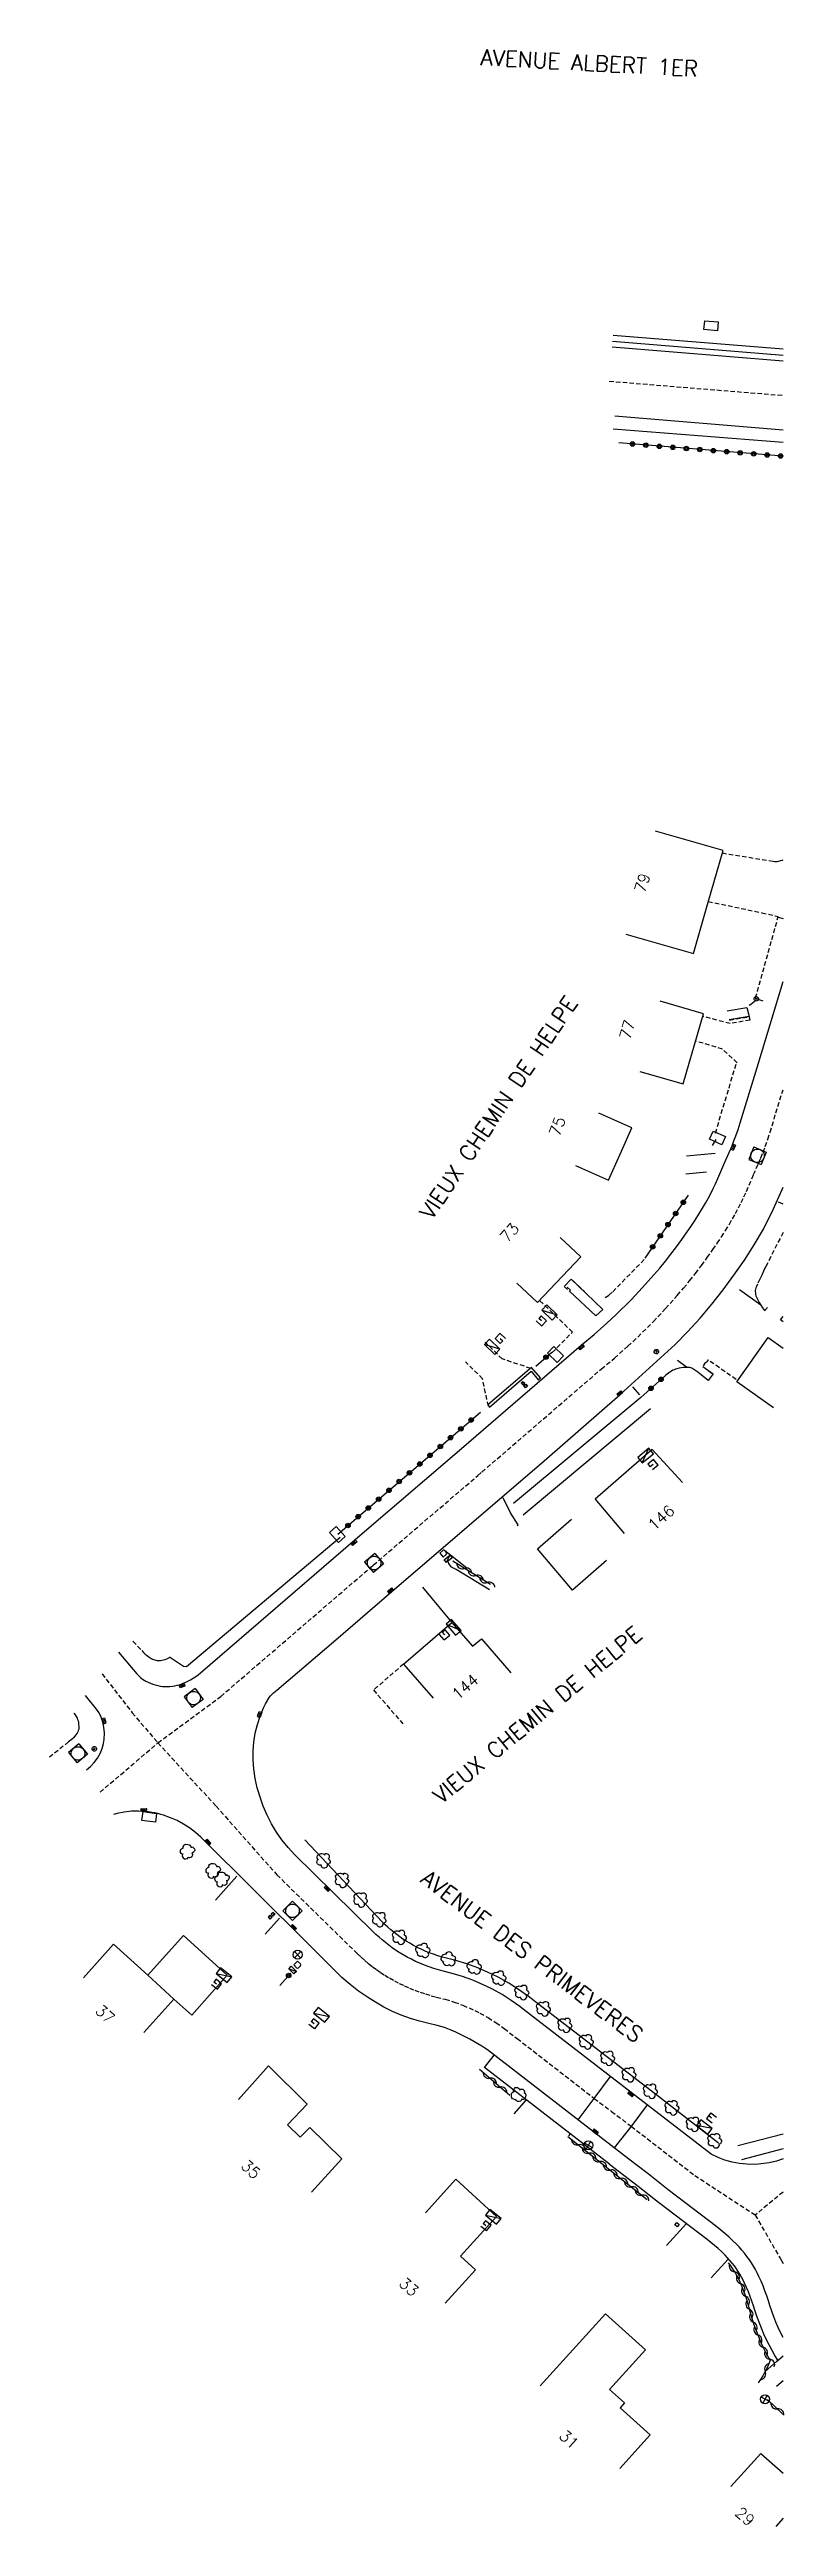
# Model space of a CAD drawing. Header units: millimetres. Extents: x 158294 to 159000, y 157011 to 158000.
# Drawn here: x 158918.6 to 159000.3, y 157377.9 to 157652.9 of the extents above; entities that cross this region are included whole.
import ezdxf
from ezdxf.enums import TextEntityAlignment as Align

# ---------------------------------------------------------------- set-up
doc = ezdxf.new("R2010")
doc.units = ezdxf.units.MM
doc.linetypes.add('DASHED', pattern=[0.75, 0.5, -0.25])
doc.layers.get('0').update_dxf_attribs({"linetype": 'CONTINUOUS'})
for name, color, linetype in [('W0001', 6, 'DASHED'), ('W0003', 5, 'CONTINUOUS'), ('W0008', 7, 'CONTINUOUS'), ('W0014', 7, 'CONTINUOUS'), ('W0016', 2, 'CONTINUOUS'), ('W0017', 7, 'CONTINUOUS'), ('W0050', 7, 'CONTINUOUS'), ('W0051', 7, 'CONTINUOUS'), ('W0061', 7, 'CONTINUOUS'), ('W0100', 7, 'CONTINUOUS'), ('W0101', 7, 'CONTINUOUS'), ('W0103', 1, 'CONTINUOUS'), ('W0105', 7, 'CONTINUOUS'), ('W0112', 1, 'DASHED'), ('W0113', 2, 'DASHED'), ('W0211', 2, 'CONTINUOUS'), ('W0212', 2, 'CONTINUOUS'), ('W0300', 7, 'CONTINUOUS'), ('W0302', 3, 'CONTINUOUS'), ('W0310', 3, 'CONTINUOUS'), ('W0322', 7, 'CONTINUOUS'), ('W0323', 7, 'CONTINUOUS'), ('W0400', 7, 'CONTINUOUS'), ('W0420', 7, 'CONTINUOUS'), ('W0425', 7, 'CONTINUOUS'), ('W0430', 7, 'CONTINUOUS'), ('W0432', 7, 'CONTINUOUS'), ('W0438', 7, 'CONTINUOUS'), ('W0469', 7, 'CONTINUOUS'), ('W0856', 7, 'CONTINUOUS'), ('W0989', 7, 'CONTINUOUS'), ('W0991', 7, 'CONTINUOUS'), ('W1102', 7, 'CONTINUOUS'), ('W1336', 3, 'CONTINUOUS'), ('W1338', 7, 'CONTINUOUS'), ('W1471', 7, 'CONTINUOUS')]:
    doc.layers.add(name, color=color, linetype=linetype)
doc.styles.get("Standard").update_dxf_attribs({"font": 'romans.shx', "width": 0.85})

msp = doc.modelspace()

# ---------------------------------------------------------------- texts
at = {"layer": 'W0989'}
for s, rotation, p in [('AVENUE ALBERT 1ER', 356.9199, (158966.44, 157652.04)), ('VIEUX CHEMIN DE HELPE', 56.0203, (158960.27, 157523.33)), ('VIEUX CHEMIN DE HELPE', 39.6409, (158961.5, 157458.7)), ('AVENUE DES PRIMEVERES', 323.0872, (158960.15, 157450.2))]:
    msp.add_text(s, height=1.75, rotation=rotation, dxfattribs=at).set_placement(p, align=Align.MIDDLE_LEFT)
at = {"layer": 'W0991'}
for s, rotation, p in [('79', 72, (158984.96, 157560.16)), ('77', 73.6562, (158983.3, 157543.88)), ('75', 69.7863, (158975.52, 157533.1)), ('73', 48.4407, (158970.11, 157521.12)), ('146', 41.2865, (158986.89, 157489.41)), ('144', 41.2865, (158965.12, 157470.63)), ('37', 318.0432, (158924.33, 157434.3)), ('35', 318.0432, (158940.5, 157417.07)), ('33', 318.0432, (158958.04, 157404.02)), ('31', 318.0432, (158975.83, 157387.08)), ('29', 318.0432, (158995.36, 157378.53))]:
    msp.add_text(s, height=1.25, rotation=rotation, dxfattribs=at).set_placement(p, align=Align.CENTER)

# ---------------------------------------------------------------- blocks, each defined once
blk = doc.blocks.new('T1471')
at = {"color": 0, "linetype": 'Continuous', "flags": 128}
blk.add_lwpolyline([(-0.75, -0.5), (-0.75, 0.5), (0.75, 0.5), (0.75, -0.5), (-0.75, -0.5)], dxfattribs=at)
blk = doc.blocks.new('t322o')
at = {"color": 0, "linetype": 'Continuous'}
for radius in [0.25, 0.15]:
    blk.add_circle((0, 0), radius, dxfattribs=at)
blk = doc.blocks.new('T430')
at = {"flags": 128}
for points in [[(0.8, 0.8), (-0.8, 0.8)], [(-0.8, 0.8), (-0.8, 0)], [(0.8, 0.8), (-0.8, 0)], [(-0.8, 0), (0.8, 0)], [(-0.4, 2.1), (0.4, 2.1)], [(-0.4, 2.1), (-0.4, 1.3)], [(-0.4, 1.7), (0, 1.7)], [(-0.4, 1.3), (0.4, 1.3)], [(0.8, 0), (0.8, 0.8)]]:
    blk.add_lwpolyline(points, dxfattribs=at)
blk = doc.blocks.new('T400')
for p, q in [((-0.15, 0.3), (0.15, 0.3)), ((-0.15, -0.25), (-0.15, 0.3)), ((-0.15, 0.15), (0.15, 0.15)), ((-0.15, 0), (0.15, 0)), ((0.15, 0.3), (0.15, -0.25)), ((-0.15, -0.15), (0.15, -0.15)), ((-0.15, -0.25), (-0.15, -0.3)), ((-0.15, -0.3), (0.15, -0.3)), ((0.15, -0.3), (0.15, -0.25))]:
    blk.add_line(p, q)
blk = doc.blocks.new('T425')
for p, q in [((-0.15, 0.6), (0.15, 0.6)), ((-0.15, 0.6), (-0.15, 0.3)), ((-0.15, 0.3), (0.15, 0.3)), ((-0.15, 0.15), (0.15, 0.15)), ((-0.15, -0.15), (-0.15, 0.15)), ((0, 0.45), (0.15, 0.45)), ((0.15, 0.45), (0.15, 0.3)), ((0.15, 0.15), (0.15, -0.15)), ((0.15, -0.15), (-0.15, -0.15))]:
    blk.add_line(p, q)
blk.add_ellipse((0, 0), major_axis=(-0.106, 0.106), ratio=1, start_param=3.926991, end_param=10.210176)
blk = doc.blocks.new('T420')
for p, q in [((0.75, 0.75), (-0.75, 0.75)), ((-0.75, 0.75), (-0.75, -0.75)), ((0.75, 0.75), (0.75, -0.75)), ((0.75, -0.75), (-0.75, -0.75))]:
    blk.add_line(p, q)
blk.add_ellipse((0, 0), major_axis=(-0.53, 0.53), ratio=1, start_param=3.926991, end_param=10.210176)
blk = doc.blocks.new('T300')
for p, q in [((-0.8, 0.51), (-0.86, 0.34)), ((-0.86, 0.34), (-0.86, 0.17)), ((-0.86, 0.17), (-0.74, 0.06)), ((-0.69, 0.63), (-0.8, 0.51)), ((-0.8, -0.06), (-0.74, 0.06)), ((-0.74, 0.06), (-0.69, 0.11)), ((-0.57, 0.69), (-0.69, 0.63)), ((-0.46, 0.69), (-0.57, 0.69)), ((-0.29, 0.63), (-0.46, 0.69)), ((-0.29, 0.63), (-0.17, 0.74)), ((-0.23, 0.57), (-0.29, 0.63)), ((-0.17, 0.74), (-0.06, 0.8)), ((-0.06, 0.8), (0.06, 0.8)), ((0.06, 0.8), (0.23, 0.74)), ((0.23, 0.74), (0.34, 0.63)), ((0.34, 0.63), (0.4, 0.51)), ((0.46, 0.46), (0.34, 0.46)), ((0.4, 0.51), (0.4, 0.46)), ((0.57, 0.4), (0.46, 0.46)), ((0.57, 0.4), (0.69, 0.29)), ((0.69, 0.29), (0.74, 0.17)), ((0.74, 0.06), (0.69, -0.17)), ((0.74, 0.17), (0.74, 0.06)), ((-0.8, -0.17), (-0.8, -0.06)), ((-0.8, -0.23), (-0.8, -0.17)), ((-0.74, -0.34), (-0.8, -0.23)), ((-0.69, -0.4), (-0.74, -0.34)), ((-0.51, -0.46), (-0.69, -0.4)), ((-0.4, -0.46), (-0.51, -0.46)), ((-0.4, -0.46), (-0.34, -0.46)), ((-0.34, -0.46), (-0.34, -0.4)), ((-0.34, -0.51), (-0.34, -0.46)), ((-0.29, -0.63), (-0.34, -0.51)), ((-0.17, -0.74), (-0.29, -0.63)), ((-0.06, -0.8), (-0.17, -0.74)), ((0.06, -0.8), (-0.06, -0.8)), ((0.17, -0.74), (0.06, -0.8)), ((0.23, -0.69), (0.17, -0.74)), ((0.29, -0.46), (0.23, -0.46)), ((0.29, -0.63), (0.23, -0.69)), ((0.46, -0.4), (0.29, -0.46)), ((0.34, -0.51), (0.29, -0.63)), ((0.34, -0.51), (0.34, -0.46)), ((0.57, -0.34), (0.46, -0.4)), ((0.63, -0.29), (0.57, -0.34)), ((0.69, -0.17), (0.63, -0.29))]:
    blk.add_line(p, q)
blk = doc.blocks.new('T432')
at = {"flags": 128}
for points in [[(0.8, 0.8), (-0.8, 0.8)], [(-0.8, 0.8), (-0.8, 0)], [(0.8, 0.8), (-0.8, 0)], [(-0.8, 0), (0.8, 0)], [(-0.4, 2.1), (-0.4, 1.3)], [(-0.4, 1.3), (0.4, 1.3)], [(-0.39, 2.1), (0.41, 2.1)], [(0, 1.7), (0.4, 1.7)], [(0.4, 1.3), (0.4, 1.7)], [(0.8, 0), (0.8, 0.8)]]:
    blk.add_lwpolyline(points, dxfattribs=at)
blk = doc.blocks.new('T438')
for p, q in [((-0.4, 0.2), (0.4, 0.2)), ((-0.4, -0.2), (-0.4, 0.2)), ((0.15, 1.1), (-0.3, 1.1)), ((-0.3, 1.1), (-0.3, 0.5)), ((-0.3, 0.5), (0.15, 0.5)), ((0.3, 0.65), (0.3, 0.95)), ((0.4, 0.2), (0.4, -0.2))]:
    blk.add_line(p, q)
at = {"flags": 128}
for points in [[(-0.4, -0.2), (0.4, 0.2)], [(0.4, -0.2), (-0.4, -0.2)]]:
    blk.add_lwpolyline(points, dxfattribs=at)
for centre, major_axis, start_param, end_param in [((0.15, 0.95), (0.106, -0.106), 0.785398, 2.356194), ((0.15, 0.65), (0.106, 0.106), 3.926991, 5.497787)]:
    blk.add_ellipse(centre, major_axis=major_axis, ratio=1, start_param=start_param, end_param=end_param)
blk = doc.blocks.new('T856')
for p, q in [((-0.125, 0), (0.125, 0)), ((0, 0.125), (0, -0.125))]:
    blk.add_line(p, q)
blk.add_ellipse((0, 0), major_axis=(-0.177, 0.177), ratio=1, start_param=3.9269908, end_param=10.2101761)
blk = doc.blocks.new('T469')
at = {"color": 0, "linetype": 'Continuous', "flags": 128}
for points in [[(-0.35, 0.35), (0.35, -0.35)], [(-0.35, -0.35), (0.35, 0.35)]]:
    blk.add_lwpolyline(points, dxfattribs=at)
at = {"color": 0, "linetype": 'Continuous'}
blk.add_circle((0, 0), 0.5, dxfattribs=at)
blk = doc.blocks.new('t310o')
at = {"color": 0, "linetype": 'Continuous'}
for centre, start, end in [((-0.5, 0.38), 216.8699, 323.1304), ((0.5, -0.37), 36.8699, 143.1303)]:
    blk.add_arc(centre, 0.625, start, end, dxfattribs=at)
blk = doc.blocks.new('t323o')
at = {"color": 0, "linetype": 'Continuous'}
for radius in [0.25, 0.15]:
    blk.add_circle((0, 0), radius, dxfattribs=at)
blk = doc.blocks.new('t302o')
for p, q in [((-0.8, 0.51), (-0.86, 0.34)), ((-0.86, 0.34), (-0.86, 0.17)), ((-0.86, 0.17), (-0.74, 0.06)), ((-0.69, 0.63), (-0.8, 0.51)), ((-0.8, -0.06), (-0.74, 0.06)), ((-0.74, 0.06), (-0.69, 0.11)), ((-0.57, 0.69), (-0.69, 0.63)), ((-0.46, 0.69), (-0.57, 0.69)), ((-0.29, 0.63), (-0.46, 0.69)), ((-0.29, 0.63), (-0.17, 0.74)), ((-0.23, 0.57), (-0.29, 0.63)), ((-0.17, 0.74), (-0.06, 0.8)), ((-0.06, 0.8), (0.06, 0.8)), ((0.06, 0.8), (0.23, 0.74)), ((0.23, 0.74), (0.34, 0.63)), ((0.34, 0.63), (0.4, 0.51)), ((0.46, 0.46), (0.34, 0.46)), ((0.4, 0.51), (0.4, 0.46)), ((0.57, 0.4), (0.46, 0.46)), ((0.57, 0.4), (0.69, 0.29)), ((0.69, 0.29), (0.74, 0.17)), ((0.74, 0.06), (0.69, -0.17)), ((0.74, 0.17), (0.74, 0.06)), ((-0.8, -0.17), (-0.8, -0.06)), ((-0.8, -0.23), (-0.8, -0.17)), ((-0.74, -0.34), (-0.8, -0.23)), ((-0.69, -0.4), (-0.74, -0.34)), ((-0.51, -0.46), (-0.69, -0.4)), ((-0.4, -0.46), (-0.51, -0.46)), ((-0.4, -0.46), (-0.34, -0.46)), ((-0.34, -0.46), (-0.34, -0.4)), ((-0.34, -0.51), (-0.34, -0.46)), ((-0.29, -0.63), (-0.34, -0.51)), ((-0.17, -0.74), (-0.29, -0.63)), ((-0.06, -0.8), (-0.17, -0.74)), ((0.06, -0.8), (-0.06, -0.8)), ((0.17, -0.74), (0.06, -0.8)), ((0.23, -0.69), (0.17, -0.74)), ((0.29, -0.46), (0.23, -0.46)), ((0.29, -0.63), (0.23, -0.69)), ((0.46, -0.4), (0.29, -0.46)), ((0.34, -0.51), (0.29, -0.63)), ((0.34, -0.51), (0.34, -0.46)), ((0.57, -0.34), (0.46, -0.4)), ((0.63, -0.29), (0.57, -0.34)), ((0.69, -0.17), (0.63, -0.29))]:
    blk.add_line(p, q)

# ---------------------------------------------------------------- linework, layer by layer
at = {"layer": 'W0001'}
for points in [[(158980.7, 157616.06), (159000, 157614.48)], [(158924.18, 157459.4), (158930.61, 157464.87), (158937.59, 157470.04), (158954.51, 157484.61), (158966.12, 157494.56), (158966.57, 157494.95), (158979.83, 157506.39), (158981.29, 157507.6), (158982.76, 157508.91), (158983.87, 157509.93), (158985.6, 157511.65), (158986.96, 157513.09), (158988.26, 157514.56), (158988.95, 157515.36), (158989.62, 157516.18), (158990.28, 157517), (158990.94, 157517.87), (158991.58, 157518.75), (158992.21, 157519.64), (158992.69, 157520.34), (158993.15, 157521.05), (158993.6, 157521.76), (158994.04, 157522.48), (158994.38, 157523.07), (158994.72, 157523.66), (158995.04, 157524.27), (158995.35, 157524.88), (158995.65, 157525.5), (158995.92, 157526.11), (158996.73, 157527.97), (158997.53, 157529.84), (158997.78, 157530.46), (158998.02, 157531.1), (158998.3, 157531.9), (158998.55, 157532.68), (159000, 157537.39)], [(158924.41, 157472.53), (158927.75, 157468.22), (158930.61, 157464.87), (158937.07, 157457.85), (158943.81, 157450.23), (158952.39, 157441.81), (158952.75, 157441.45), (158953.16, 157441.08), (158953.57, 157440.72), (158953.99, 157440.37), (158954.43, 157440.03), (158954.87, 157439.71), (158955.32, 157439.4), (158955.78, 157439.1), (158956.31, 157438.78), (158956.85, 157438.47), (158957.4, 157438.18), (158957.95, 157437.91), (158958.52, 157437.66), (158959.11, 157437.42), (158959.71, 157437.2), (158960.31, 157437), (158960.92, 157436.81), (158961.51, 157436.65), (158962.48, 157436.41), (158963.49, 157436.1), (158964.45, 157435.75), (158965.77, 157435.17), (158966.35, 157434.88), (158967.26, 157434.37), (158968.14, 157433.81), (158969.04, 157433.17), (158969.04, 157433.16), (158970.49, 157432.05), (158979.04, 157425.41), (158980.96, 157423.95), (158983.13, 157422.31), (158990.21, 157416.85), (158996.91, 157412.46), (158999.66, 157407.67), (158999.85, 157407.34), (159000, 157407.06)], [(159000, 157415.01), (158996.91, 157412.46)]]:
    msp.add_lwpolyline(points, dxfattribs=at)
at = {"layer": 'W0003'}
msp.add_lwpolyline([(158967.41, 157502.16), (158972.03, 157506.13), (158972.83, 157505.19), (158973.08, 157505.39), (158972.06, 157506.57), (158967.21, 157502.4)], close=True, dxfattribs=at)
at = {"layer": 'W0008'}
for points in [[(159000, 157618.28), (158981.01, 157619.84)], [(158981.32, 157612.22), (159000, 157610.67)], [(158926.24, 157474.95), (158928.26, 157472.53), (158928.41, 157472.38), (158928.56, 157472.23), (158928.72, 157472.09), (158928.89, 157471.96), (158929.07, 157471.84), (158929.26, 157471.74), (158929.51, 157471.61), (158929.77, 157471.5), (158930.04, 157471.41), (158930.31, 157471.32), (158930.58, 157471.25), (158930.86, 157471.19), (158931.13, 157471.15), (158931.4, 157471.13), (158931.67, 157471.13), (158931.94, 157471.14), (158932.21, 157471.16), (158932.48, 157471.21), (158932.74, 157471.27), (158933, 157471.34), (158933.32, 157471.46), (158933.63, 157471.59), (158933.93, 157471.73), (158934.23, 157471.89), (158934.52, 157472.06), (158934.8, 157472.25), (158935.07, 157472.45), (158935.33, 157472.66), (158952.25, 157487.24), (158964.3, 157497.57), (158964.3, 157497.57), (158977.59, 157509.03), (158979.03, 157510.23), (158980.44, 157511.47), (158981.47, 157512.43), (158983.13, 157514.07), (158984.41, 157515.43), (158985.66, 157516.83), (158986.3, 157517.58), (158986.93, 157518.35), (158987.54, 157519.13), (158988.17, 157519.94), (158988.77, 157520.77), (158989.37, 157521.61), (158989.81, 157522.26), (158990.24, 157522.92), (158990.66, 157523.58), (158991.07, 157524.26), (158991.38, 157524.79), (158991.68, 157525.32), (158991.97, 157525.87), (158992.25, 157526.41), (158992.51, 157526.96), (158992.76, 157527.52), (158993.55, 157529.34), (158994.33, 157531.17), (158994.55, 157531.71), (158994.76, 157532.27), (158995.01, 157532.99), (158995.24, 157533.72), (158997.14, 157539.87), (159000, 157549.42)], [(159000, 157418.68), (158999.25, 157418.44), (158998.45, 157418.25), (158997.28, 157418.1), (158996.81, 157418.08), (158995.98, 157418.09), (158995.16, 157418.18), (158994.35, 157418.34), (158993.55, 157418.56), (158992.78, 157418.85), (158992.03, 157419.21), (158984.93, 157424.69), (158972.31, 157434.41), (158970.82, 157435.56), (158970.77, 157435.6), (158969.81, 157436.28), (158968.8, 157436.93), (158967.75, 157437.52), (158967.04, 157437.87), (158965.56, 157438.52), (158964.43, 157438.93), (158963.28, 157439.28), (158962.26, 157439.54), (158961.74, 157439.68), (158961.22, 157439.84), (158960.7, 157440.01), (158960.19, 157440.2), (158959.69, 157440.41), (158959.21, 157440.62), (158958.74, 157440.85), (158958.27, 157441.09), (158957.82, 157441.35), (158957.37, 157441.62), (158956.98, 157441.88), (158956.6, 157442.14), (158956.23, 157442.41), (158955.86, 157442.7), (158955.5, 157443), (158955.15, 157443.3), (158954.81, 157443.62), (158954.47, 157443.94), (158945.78, 157452.47), (158945.05, 157453.27), (158944.38, 157454.1), (158943.77, 157454.98), (158943.21, 157455.9), (158942.72, 157456.86), (158942.29, 157457.84), (158942.05, 157458.5), (158941.64, 157459.89), (158941.42, 157460.94), (158941.26, 157462), (158941.18, 157462.99), (158941.18, 157463.98), (158941.26, 157464.97), (158941.42, 157465.95), (158941.65, 157466.91), (158941.96, 157467.85), (158942.34, 157468.77), (158942.54, 157469.22), (158942.93, 157469.86), (158943.08, 157470.05), (158943.43, 157470.42), (158943.81, 157470.74), (158950.36, 157476.3), (158956.56, 157481.68), (158973.47, 157496.19), (158981.93, 157503.55), (158988.02, 157509.09), (158989.43, 157510.54), (158990.79, 157512.04), (158992.1, 157513.58), (158993.35, 157515.16), (158994.55, 157516.79), (158995.7, 157518.46), (158996.79, 157520.16), (158997.82, 157521.9), (158998.89, 157524.09), (158999.89, 157526.31), (159000, 157526.58)], [(158922.67, 157461.89), (158923.13, 157462.27), (158923.54, 157462.7), (158923.9, 157463.18), (158924.19, 157463.7), (158924.42, 157464.25), (158924.58, 157464.82), (158924.64, 157465.25), (158924.68, 157466.01), (158924.62, 157466.61), (158924.49, 157467.19), (158924.29, 157467.75), (158924.07, 157468.2), (158923.78, 157468.61), (158922.58, 157470.12)], [(159000, 157398.85), (158999.75, 157399.36), (158999.47, 157399.96), (158999.21, 157400.56), (158998.97, 157401.17), (158998.74, 157401.79), (158998.53, 157402.42), (158998.37, 157402.93), (158998.19, 157403.48), (158997.99, 157404.03), (158997.78, 157404.58), (158997.56, 157405.11), (158997.32, 157405.65), (158997.13, 157406.03), (158996.93, 157406.41), (158996.72, 157406.78), (158996.5, 157407.15), (158996.26, 157407.5), (158995.99, 157407.87), (158995.72, 157408.22), (158995.43, 157408.57), (158995.13, 157408.91), (158994.82, 157409.23), (158994.4, 157409.64), (158993.98, 157410.03), (158993.54, 157410.41), (158993.09, 157410.78), (158992.64, 157411.14), (158987.25, 157415.25), (158985.01, 157417.02), (158982.87, 157418.67), (158982.87, 157418.67), (158967.51, 157430.55), (158967.2, 157430.78), (158966.89, 157431), (158966.57, 157431.21), (158966.13, 157431.48), (158965.68, 157431.74), (158965.23, 157431.99), (158964.72, 157432.26), (158964.21, 157432.51), (158963.68, 157432.75), (158963.16, 157432.98), (158962.78, 157433.13), (158962.4, 157433.26), (158962.01, 157433.38), (158961.62, 157433.49), (158960.69, 157433.72), (158959.65, 157433.97), (158958.63, 157434.28), (158957.62, 157434.65), (158956.64, 157435.07), (158955.68, 157435.55), (158954.75, 157436.08), (158953.86, 157436.66), (158952.88, 157437.33), (158951.94, 157438.05), (158951.04, 157438.82), (158947.47, 157442.38), (158935.36, 157454.41), (158934.77, 157454.94), (158934.12, 157455.43), (158933.45, 157455.87), (158932.74, 157456.25), (158932, 157456.57), (158931.24, 157456.84), (158930.92, 157456.94), (158930.6, 157457.02), (158930.27, 157457.1), (158929.94, 157457.16), (158929.57, 157457.21), (158929.21, 157457.25), (158928.84, 157457.27), (158928.46, 157457.29), (158927.66, 157457.28), (158926.86, 157457.19), (158926.08, 157457.03), (158925.69, 157456.91)]]:
    msp.add_lwpolyline(points, dxfattribs=at)
at = {"layer": 'W0014'}
for points in [[(159000, 157524.69), (158999.5, 157524.92)], [(158983.27, 157504.42), (158984.08, 157503.51)], [(158999.42, 157396.33), (158999.1, 157396.86), (158998.78, 157397.41), (158998.48, 157397.96), (158998.16, 157398.6), (158997.87, 157399.24), (158997.59, 157399.89), (158997.33, 157400.55), (158997.08, 157401.22), (158996.86, 157401.88), (158996.7, 157402.39), (158996.53, 157402.91), (158996.35, 157403.42), (158996.15, 157403.92), (158995.95, 157404.42), (158995.73, 157404.91), (158995.57, 157405.24), (158995.39, 157405.57), (158995.21, 157405.88), (158995.02, 157406.2), (158994.81, 157406.5), (158994.59, 157406.82), (158994.35, 157407.12), (158994.1, 157407.42), (158993.84, 157407.71), (158993.57, 157408), (158993.19, 157408.36), (158992.8, 157408.73), (158992.4, 157409.08), (158991.99, 157409.42), (158991.56, 157409.75), (158986.18, 157413.86), (158983.93, 157415.64), (158980.75, 157418.07), (158980.75, 157418.09), (158966.84, 157428.85), (158967.93, 157430.22)], [(159000, 157421.44), (158994.98, 157420.15)], [(159000, 157419.79), (158995.38, 157418.59)]]:
    msp.add_lwpolyline(points, dxfattribs=at)
at = {"layer": 'W0016'}
for points in [[(158977.25, 157423.03), (158979.04, 157425.41), (158980.84, 157427.83)], [(158984.93, 157424.69), (158983.2, 157422.41), (158981.26, 157419.9)]]:
    msp.add_lwpolyline(points, dxfattribs=at)
at = {"layer": 'W0017'}
for points in [[(158999.47, 157556.55), (159000, 157556.41)], [(158997.77, 157547.24), (158997.11, 157547.43)], [(158989.27, 157530.06), (158992.45, 157530.34)], [(158991.48, 157528.23), (158989.19, 157528.01)], [(158997.53, 157513.49), (158995.16, 157515.18)], [(158989.27, 157506.6), (158988.27, 157507.33)], [(158970.49, 157489.01), (158970.61, 157489.09), (158969.76, 157490.42), (158968.93, 157492.09)], [(158962.3, 157486.35), (158963.41, 157485.48), (158964.92, 157484.29)], [(158967.42, 157481.87), (158963.72, 157484.11), (158963.5, 157484.24), (158963.27, 157484.36), (158963.21, 157484.4), (158963.16, 157484.44), (158963.07, 157484.55), (158962.98, 157484.67), (158962.91, 157484.79), (158962.86, 157484.93)], [(158959.96, 157482.18), (158963.21, 157478.28)], [(158939.35, 157450.08), (158937, 157447.43)], [(158942.53, 157443.64), (158944.09, 157445.4)], [(158971.5, 157425.26), (158970.1, 157423.71)], [(158976.21, 157421.25), (158976.41, 157421.48), (158976.41, 157421.48)], [(158989.28, 157411.51), (158987.04, 157409.06)], [(158992.01, 157405.49), (158993.92, 157407.57)]]:
    msp.add_lwpolyline(points, dxfattribs=at)
at = {"layer": 'W0050'}
msp.add_lwpolyline([(158981.07, 157620.49), (159000, 157618.95)], dxfattribs=at)
at = {"layer": 'W0051'}
for points in [[(159000, 157619.62), (158981.14, 157621.14)], [(158981.15, 157610.78), (159000, 157609.28)]]:
    msp.add_lwpolyline(points, dxfattribs=at)
at = {"layer": 'W0061'}
for points in [[(158998.01, 157395.1), (158999.28, 157396.21), (159000, 157396.83)], [(158999.26, 157393.45), (159000, 157394.1)]]:
    msp.add_lwpolyline(points, dxfattribs=at)
at = {"layer": 'W0100'}
for points in [[(159000, 157511.63), (158999.72, 157511.83), (159000, 157512.23)], [(158988.85, 157493.78), (158985.45, 157497.45), (158979.13, 157491.94), (158982.35, 157488.12)], [(158957.87, 157473.63), (158963.23, 157478.24), (158965.52, 157475.6), (158966.51, 157476.44), (158969.78, 157472.67)], [(158929.48, 157439.08), (158925.66, 157442.53), (158922.33, 157438.81)], [(158932.39, 157436.44), (158929.05, 157432.72)], [(158939.55, 157425.3), (158942.9, 157429.01), (158947.19, 157424.76), (158944.98, 157422.47), (158946.41, 157421.09), (158947.48, 157422.19), (158951.02, 157418.69), (158947.67, 157414.98)], [(158960.31, 157412.72), (158963.66, 157416.44), (158968.2, 157412.31), (158964.21, 157407.88), (158965.84, 157406.39), (158962.49, 157402.68)], [(158973.05, 157393.48), (158980.28, 157401.49), (158984.73, 157397.49), (158980.74, 157393.07), (158982.39, 157391.59), (158981.9, 157391.04), (158985.23, 157388.04), (158981.88, 157384.33)], [(158994.21, 157382.3), (158997.52, 157385.98), (159000, 157383.78)], [(159000, 157378.79), (158999.18, 157377.88)]]:
    msp.add_lwpolyline(points, dxfattribs=at)
at = {"layer": 'W0101'}
for points in [[(158982.53, 157554.66), (158990.04, 157552.5), (158991.67, 157558.23), (158993.33, 157563.95), (158985.82, 157566.11)], [(158984.09, 157539.42), (158988.9, 157538.03), (158991.15, 157545.83), (158986.35, 157547.22)], [(158976.97, 157528.97), (158980.62, 157527.35), (158981.91, 157530.25), (158983.2, 157533.15), (158983.2, 157533.15), (158979.56, 157534.78)], [(158970.46, 157515.93), (158972.75, 157513.77), (158977.54, 157518.84), (158975.25, 157521)]]:
    msp.add_lwpolyline(points, dxfattribs=at)
at = {"layer": 'W0103'}
for points in [[(158998.95, 157502.09), (158994.87, 157504.98), (158998.35, 157509.88), (159000, 157508.69)], [(158980.39, 157485.14), (158976.61, 157481.85), (158972.74, 157486.43), (158976.51, 157489.72)], [(158932.39, 157436.44), (158934.36, 157434.66), (158938.31, 157439.07), (158933.43, 157443.48), (158929.48, 157439.08)]]:
    msp.add_lwpolyline(points, dxfattribs=at)
at = {"layer": 'W0105'}
for points in [[(158993.78, 157546.14), (158995.98, 157546.52), (158996.23, 157545.54), (158994.03, 157545.16)], [(158976.31, 157515.03), (158979.21, 157512.29), (158980.01, 157513), (158978.16, 157514.78), (158976.48, 157516.37), (158975.73, 157515.58)], [(158991.08, 157506.68), (158992.22, 157505.84), (158991.68, 157505.11), (158990.54, 157506.04)]]:
    msp.add_lwpolyline(points, dxfattribs=at)
at = {"layer": 'W0112'}
for points in [[(158993.24, 157563.68), (158998.88, 157562.76), (158999.04, 157562.75), (158999.2, 157562.74), (158999.35, 157562.75), (158999.51, 157562.78), (158999.72, 157562.83), (158999.92, 157562.89), (159000, 157562.92)], [(158991.69, 157558.29), (158997.64, 157557.05), (158999.13, 157556.7), (158999.46, 157556.61)], [(158994.05, 157545.13), (158996.25, 157545.5), (158996.31, 157545.12), (158994.11, 157544.74), (158991.07, 157545.54)], [(158994.9, 157540.39), (158993.28, 157541.9), (158990.28, 157542.8)], [(158978.16, 157514.78), (158976.67, 157516.2)], [(158974.37, 157508.21), (158976.62, 157510.49), (158973, 157513.97)], [(158975.7, 157515.55), (158976.3, 157515.02), (158976.42, 157515.14), (158975.82, 157515.67)], [(158971.99, 157506.45), (158968.82, 157507.51), (158966.92, 157509.38)], [(158967.29, 157502.25), (158966.64, 157505.31), (158964.75, 157507.17)], [(158994.78, 157505.22), (158991.67, 157507.41), (158991.45, 157507.11)], [(158957.87, 157473.63), (158954.54, 157470.75), (158957.81, 157466.98)], [(158988.19, 157411.63), (158988.47, 157411.41), (158988.23, 157411.14), (158987.97, 157411.37), (158988.19, 157411.63)]]:
    msp.add_lwpolyline(points, dxfattribs=at)
at = {"layer": 'W0113'}
for points in [[(158996.95, 157547.58), (158999.46, 157556.61)], [(158996.97, 157547.33), (158996.79, 157547.16), (158996.6, 157547.01), (158996.42, 157546.87), (158996.24, 157546.74)], [(158994.75, 157540.21), (158992.41, 157532.4)], [(159000, 157521.53), (158998.08, 157517.78), (158997.95, 157517.51), (158997.83, 157517.25), (158997.63, 157516.8), (158997.42, 157516.35), (158997.16, 157515.82), (158997.03, 157515.53), (158996.97, 157515.4), (158996.94, 157515.26), (158996.91, 157515.12), (158996.91, 157514.98), (158996.92, 157514.83), (158996.94, 157514.67), (158996.98, 157514.52), (158997.04, 157514.38), (158997.11, 157514.23), (158997.18, 157514.08), (158997.35, 157513.78), (158997.53, 157513.49), (158997.73, 157513.18), (158997.94, 157512.87), (158997.95, 157512.86), (158997.97, 157512.87), (158998.26, 157513.2)], [(158980.26, 157514.34), (158980.61, 157514.53), (158980.65, 157514.59), (158981.09, 157514.96), (158984.59, 157518.55)], [(158990.54, 157506.04), (158990.54, 157506.04), (158990.33, 157506.2), (158990.11, 157506.34), (158989.88, 157506.47), (158989.75, 157506.52), (158989.61, 157506.56), (158989.47, 157506.57), (158989.29, 157506.57), (158989.1, 157506.57), (158988.92, 157506.55), (158988.68, 157506.51), (158988.45, 157506.47), (158988.22, 157506.41), (158988.06, 157506.36), (158987.91, 157506.31), (158987.76, 157506.24), (158987.62, 157506.16), (158987.44, 157506.05), (158987.28, 157505.93), (158987.12, 157505.8), (158986.96, 157505.66)], [(158991.38, 157507.15), (158991.08, 157506.68), (158992.22, 157505.84)], [(158927.84, 157476.16), (158928.82, 157475.12), (158929.01, 157474.93), (158929.21, 157474.74), (158929.43, 157474.57), (158929.65, 157474.4), (158929.87, 157474.25), (158930, 157474.18), (158930.12, 157474.12), (158930.26, 157474.08), (158930.39, 157474.05), (158930.53, 157474.03), (158930.71, 157474.02), (158930.89, 157474.03), (158931.06, 157474.05), (158931.24, 157474.09), (158931.41, 157474.14), (158931.58, 157474.2), (158931.74, 157474.28), (158931.89, 157474.37)], [(158921.28, 157468.16), (158921.41, 157468), (158921.53, 157467.82), (158921.64, 157467.63), (158921.7, 157467.48), (158921.75, 157467.32), (158921.78, 157467.15), (158921.81, 157466.93), (158921.82, 157466.71), (158921.82, 157466.49), (158921.82, 157466.4), (158921.8, 157466.32), (158921.77, 157466.24), (158921.71, 157466.1), (158921.63, 157465.97), (158921.45, 157465.73), (158921.27, 157465.49), (158921.22, 157465.43), (158921.16, 157465.38), (158920.93, 157465.18), (158920.69, 157464.98), (158918.58, 157463.29)]]:
    msp.add_lwpolyline(points, dxfattribs=at)
at = {"layer": 'W0211'}
for points in [[(158985.27, 157501.97), (158971.14, 157490.17)], [(158931.88, 157474.43), (158931.88, 157474.43), (158933.43, 157473.41), (158933.43, 157473.41), (158933.77, 157473.36), (158950.82, 157487.72)]]:
    msp.add_lwpolyline(points, dxfattribs=at)
at = {"layer": 'W0212'}
msp.add_lwpolyline([(158984.22, 157503.24), (158970.08, 157491.44)], dxfattribs=at)
at = {"layer": 'W0302'}
msp.add_lwpolyline([(158992.84, 157420.45), (158985.83, 157425.86), (158973.22, 157435.58), (158971.69, 157436.75), (158971.62, 157436.8), (158970.64, 157437.51), (158969.56, 157438.2), (158968.44, 157438.82), (158967.67, 157439.21), (158966.12, 157439.89), (158964.9, 157440.34), (158963.68, 157440.71), (158962.64, 157440.97), (158962.15, 157441.1), (158961.67, 157441.25), (158961.2, 157441.41), (158960.73, 157441.58), (158960.27, 157441.77), (158959.83, 157441.96), (158959.4, 157442.17), (158958.98, 157442.39), (158958.57, 157442.63), (158958.16, 157442.87), (158957.81, 157443.1), (158957.46, 157443.34), (158957.12, 157443.6), (158956.78, 157443.86), (158956.46, 157444.12), (158956.14, 157444.4), (158955.83, 157444.69), (158955.51, 157445), (158946.9, 157454.12)], dxfattribs=at)
at = {"layer": 'W0310'}
for points in [[(158969.68, 157425.72), (158966.32, 157428.63)], [(158976.11, 157421.19), (158984.91, 157414.18)], [(158993.91, 157407.14), (158994.08, 157406.91), (158994.3, 157406.6), (158994.51, 157406.29), (158994.7, 157405.99), (158994.87, 157405.68), (158995.04, 157405.36), (158995.19, 157405.04), (158995.34, 157404.71), (158995.53, 157404.22), (158995.72, 157403.73), (158995.89, 157403.23), (158996.05, 157402.72), (158996.2, 157402.2), (158996.35, 157401.68), (158996.54, 157401.01), (158996.76, 157400.32), (158997, 157399.64), (158997.26, 157398.97), (158997.54, 157398.31), (158997.84, 157397.66), (158998.12, 157397.08), (158998.58, 157396.32), (158998.58, 157396.32), (158998.39, 157395.86), (158998.18, 157395.42), (158997.96, 157395.01), (158997.74, 157394.6), (158997.49, 157394.21), (158997.23, 157393.82)], [(158998.28, 157391.96), (159000, 157390.32)]]:
    msp.add_lwpolyline(points, dxfattribs=at)
at = {"layer": 'W0322'}
for points in [[(159000, 157607.73), (158981.78, 157609.2)], [(158992.18, 157531.19), (158992.56, 157531.88)], [(158989.47, 157525.68), (158984.67, 157518.71)]]:
    msp.add_lwpolyline(points, dxfattribs=at)
at = {"layer": 'W0323'}
for points in [[(158972.56, 157506.72), (158974.32, 157508.24)], [(158984.22, 157503.24), (158986.93, 157505.67)], [(158950.56, 157488.04), (158966.4, 157501.6)]]:
    msp.add_lwpolyline(points, dxfattribs=at)
at = {"layer": 'W1102'}
for points in [[(158957.87, 157473.63), (158961.15, 157469.85)], [(158932.39, 157436.44), (158929.48, 157439.08)]]:
    msp.add_lwpolyline(points, dxfattribs=at)
at = {"layer": 'W1336'}
msp.add_lwpolyline([(158967.52, 157482.46), (158963.34, 157485.04)], dxfattribs=at)
at = {"layer": 'W1338'}
msp.add_lwpolyline([(158945.35, 157439.32), (158944.13, 157437.94)], dxfattribs=at)

# ---------------------------------------------------------------- block references
at = {"layer": 'W0300'}
for p, rotation in [((158933.9, 157452.9), 100.3276106040111), ((158936.75, 157450.76), 100.3276106040111), ((158937.73, 157449.82), 100.3276106040111), ((158970.55, 157425.85), 196.5608869358614)]:
    msp.add_blockref('T300', p, dxfattribs=dict(at, rotation=rotation))
at = {"layer": 'W0302'}
for p, rotation in [((158948.96, 157451.94), 133.3485025289533), ((158951.02, 157449.76), 133.3485025289533), ((158953.08, 157447.58), 133.3485025289533), ((158955.14, 157445.4), 133.3485025289533), ((158957.38, 157443.41), 143.7266050935139), ((158959.97, 157441.9), 156.0283417288888), ((158962.8, 157440.93), 165.8026468249898), ((158965.67, 157440.06), 159.9740418456659), ((158968.41, 157438.84), 153.4621635886795), ((158970.96, 157437.28), 144.4289554415186), ((158973.36, 157435.47), 142.3727941547341), ((158975.74, 157433.64), 142.3727941547341), ((158978.11, 157431.81), 142.3727941547341), ((158980.49, 157429.98), 142.3727941547341), ((158982.86, 157428.15), 142.3727941547341), ((158985.24, 157426.32), 142.3727941547341), ((158987.62, 157424.48), 142.3462749085003), ((158989.99, 157422.65), 142.3462749085003), ((158992.37, 157420.82), 142.3462749085003)]:
    msp.add_blockref('t302o', p, dxfattribs=dict(at, rotation=rotation))
at = {"layer": 'W0310'}
for p, rotation in [((158967.46, 157427.65), 139.0944659980647), ((158968.59, 157426.67), 139.0944659980647), ((158977.29, 157420.25), 321.4785793686426), ((158978.46, 157419.32), 321.4785793686426), ((158979.63, 157418.38), 321.4785793686426), ((158980.81, 157417.45), 321.4785793686426), ((158981.98, 157416.52), 321.4785793686426), ((158983.15, 157415.58), 321.4785793686426), ((158984.33, 157414.65), 321.4785793686426), ((158994.59, 157406.16), 301.6233795584904), ((158995.29, 157404.83), 293.6884640384611), ((158995.82, 157403.43), 289.056636737055), ((158996.26, 157402), 285.4166738684816), ((158996.69, 157400.56), 287.8552402955159), ((158997.2, 157399.15), 291.106662188522), ((158997.79, 157397.77), 294.3580840791617), ((158998.01, 157395.1), 242.5813786613028), ((158998.5, 157396.45), 301.2222974958801), ((158999.36, 157390.93), 316.4902357448742)]:
    msp.add_blockref('t310o', p, dxfattribs=dict(at, rotation=rotation))
at = {"layer": 'W0322'}
for p, rotation in [((158983.28, 157609.08), 175.3933219456747), ((158984.77, 157608.95), 175.3933219456747), ((158986.27, 157608.83), 175.3933219456747), ((158987.76, 157608.71), 175.3933219456747), ((158989.26, 157608.59), 175.3933219456747), ((158990.75, 157608.47), 175.3933219456747), ((158992.25, 157608.35), 175.3933219456747), ((158993.74, 157608.23), 175.3933219456747), ((158995.24, 157608.11), 175.3933219456747), ((158996.73, 157607.99), 175.3933219456747), ((158998.23, 157607.87), 175.3933219456747), ((158999.72, 157607.75), 175.3933219456747), ((158988.92, 157524.89), 235.4512477377921), ((158986.37, 157521.18), 235.4512477377921), ((158987.22, 157522.42), 235.4512477377921), ((158988.07, 157523.65), 235.4512477377921), ((158985.52, 157519.95), 235.4512477377921)]:
    msp.add_blockref('t322o', p, dxfattribs=dict(at, rotation=rotation))
at = {"layer": 'W0323'}
for p, rotation in [((158973.69, 157507.7), 40.75612963723206), ((158986.45, 157505.24), 41.87742133250359), ((158985.33, 157504.24), 41.87742133250359), ((158964.23, 157499.74), 40.55514846899062), ((158965.37, 157500.72), 40.55514846899062), ((158960.81, 157496.81), 40.55514846899062), ((158961.95, 157497.79), 40.55514846899062), ((158963.09, 157498.76), 40.55514846899062), ((158957.39, 157493.89), 40.55514846899062), ((158958.53, 157494.86), 40.55514846899062), ((158959.67, 157495.84), 40.55514846899062), ((158953.97, 157490.96), 40.55514846899062), ((158955.11, 157491.94), 40.55514846899062), ((158956.25, 157492.91), 40.55514846899062), ((158951.7, 157489.01), 40.55514846899062), ((158952.83, 157489.99), 40.55514846899062)]:
    msp.add_blockref('t323o', p, dxfattribs=dict(at, rotation=rotation))
at = {"layer": 'W0400'}
for p, rotation in [((158994.47, 157531.02), 336.8984622877557), ((158977.62, 157508.82), 130.7259008659473), ((158981.86, 157503.67), 311.0257730510339), ((158952.38, 157487.11), 130.5981077154953), ((158956.4, 157481.78), 310.893114329182), ((158933.3, 157471.24), 109.5912183245269), ((158924.62, 157467.34), 16.76524198173621), ((158941.89, 157468.02), 339.1073647837605), ((158929.05, 157457.41), 85.91949392933644), ((158936.17, 157453.87), 42.97707549100193), ((158949.38, 157448.71), 45.45934246331593), ((158945.67, 157444.39), 225.1977992029371), ((158983.11, 157425.88), 52.37279472514403), ((158979.16, 157421.71), 232.2706502730306)]:
    msp.add_blockref('T400', p, dxfattribs=dict(at, rotation=rotation))
at = {"layer": 'W0420'}
for p, rotation in [((158997.16, 157530.06), 67.9055967804933), ((158954.6, 157484.85), 40.59810771545828), ((158934.57, 157469.85), 36.5120800477566), ((158921.74, 157463.71), 40.40352280748002), ((158945.55, 157446.23), 315.5433127200849)]:
    msp.add_blockref('T420', p, dxfattribs=dict(at, rotation=rotation))
at = {"layer": 'W0425'}
for p, rotation in [((158971.42, 157504.49), 40.78550968261142), ((158943.08, 157445.53), 315.5433127200849)]:
    msp.add_blockref('T425', p, dxfattribs=dict(at, rotation=rotation))
at = {"layer": 'W0430', "rotation": 322.3462749082922}
msp.add_blockref('T430', (158991.02, 157421.91), dxfattribs=at)
at = {"layer": 'W0432'}
for p, rotation in [((158974.35, 157512.95), 136.1140029836888), ((158967.42, 157508.56), 316.0509520514208), ((158984.48, 157497.08), 219.5351609080577), ((158963.73, 157477.97), 130.5), ((158938.18, 157439.4), 141.2999999999999), ((158949.01, 157435.01), 141.2999999999999), ((158968.08, 157412.58), 141.2999999999999)]:
    msp.add_blockref('T432', p, dxfattribs=dict(at, rotation=rotation))
at = {"layer": 'W0438'}
for p, rotation in [((158962.83, 157485.31), 40.5981077154583), ((158945.55, 157439.65), 315.5433127200849)]:
    msp.add_blockref('T438', p, dxfattribs=dict(at, rotation=rotation))
at = {"layer": 'W0469'}
for p, rotation in [((158946.11, 157441.36), 88.69712271214279), ((158978.39, 157420.2), 196.5586347465506), ((158998, 157392.01), 196.5586347465506)]:
    msp.add_blockref('T469', p, dxfattribs=dict(at, rotation=rotation))
at = {"layer": 'W0856'}
for p, rotation in [((158997.02, 157547.49), 196.5586347465506), ((158985.94, 157508.32), 196.5608869358614), ((158923.54, 157464.22), 100.3276106040111)]:
    msp.add_blockref('T856', p, dxfattribs=dict(at, rotation=rotation))
at = {"layer": 'W1336', "rotation": 148.3285420232779}
for p in [(158964.61, 157484.26), (158965.89, 157483.47), (158967.17, 157482.68)]:
    msp.add_blockref('t310o', p, dxfattribs=at)
at = {"layer": 'W1338', "rotation": 228.7552528290428}
msp.add_blockref('t322o', (158945.12, 157439.06), dxfattribs=at)
at = {"layer": 'W1471'}
for p, rotation in [((158992, 157622.21), 174.8519975741995), ((158992.72, 157532.05), 336.2519609393643), ((158974.75, 157508), 315.9), ((158950.53, 157488.02), 311.4), ((158929.65, 157456.66), 171.8829102052916)]:
    msp.add_blockref('T1471', p, dxfattribs=dict(at, rotation=rotation))

msp.set_redraw_order([(e.dxf.handle, doc.entitydb.next_handle()) for e in msp.query("TEXT MTEXT ATTDEF DIMENSION ARC_DIMENSION")])  # texts and dimensions are drawn at this point

doc.saveas('drawing.dxf')
